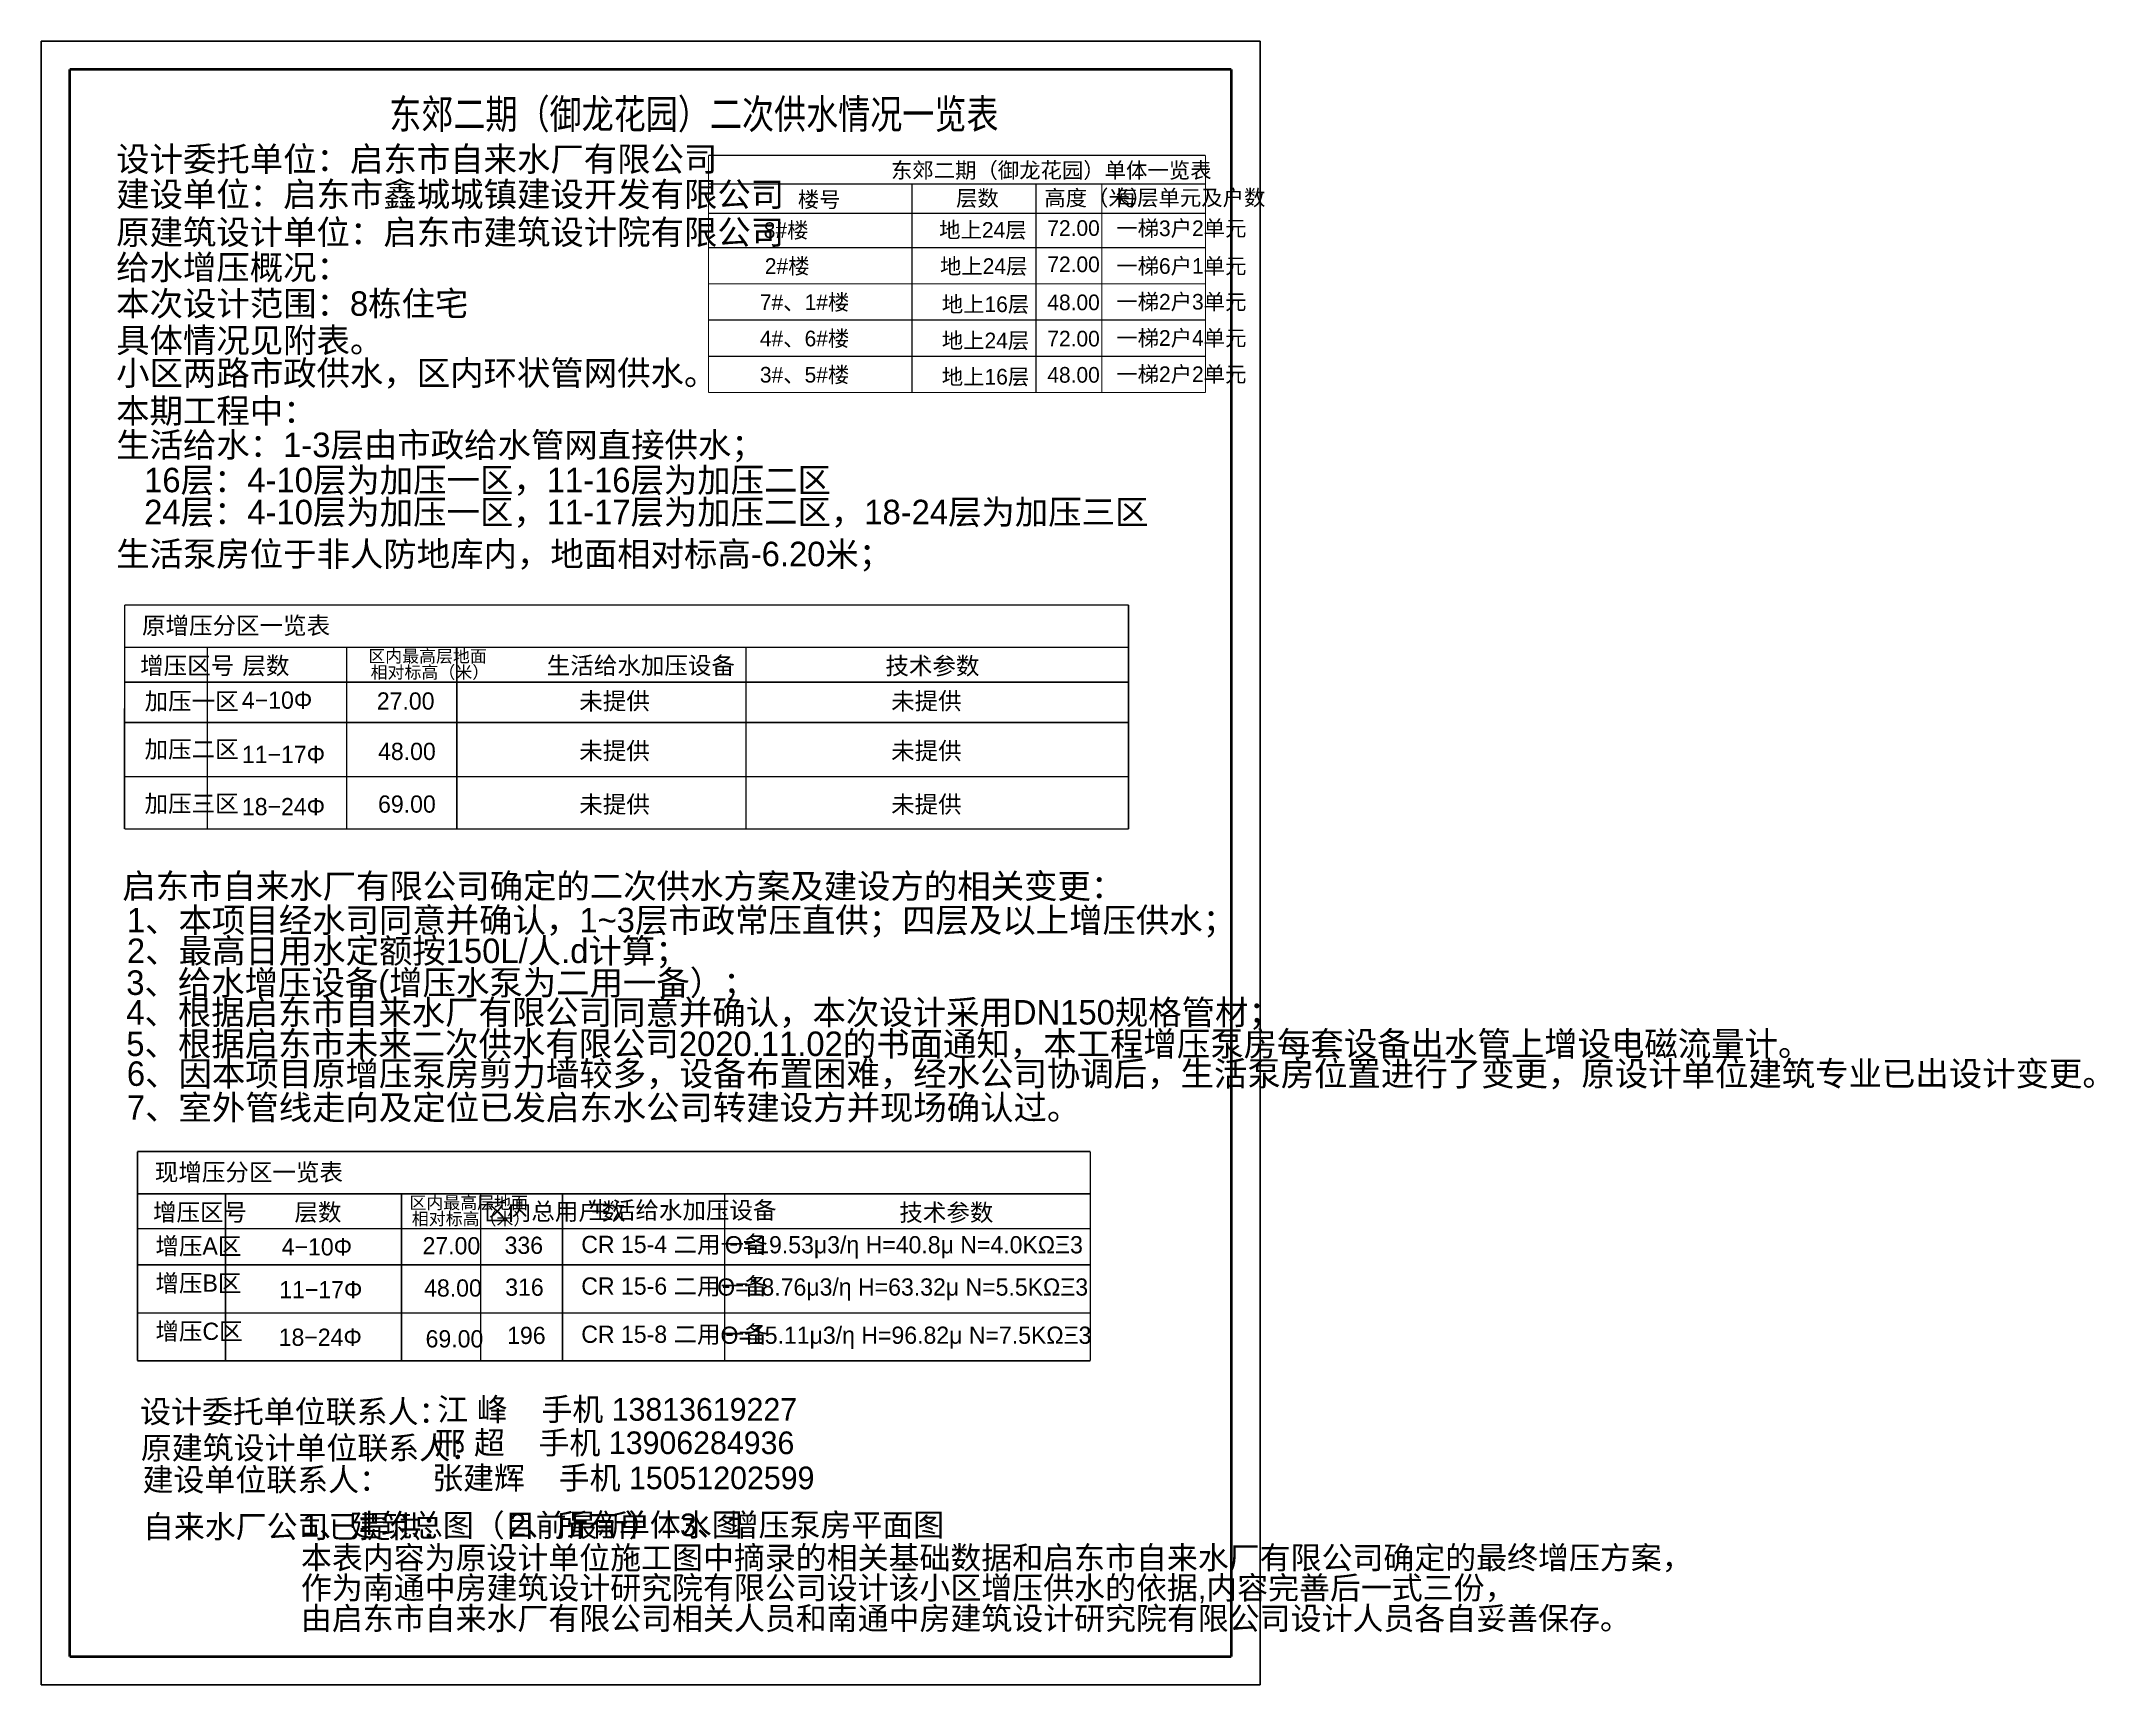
# Model space of a CAD drawing. Header units: millimetres. Extents: x 10779125 to 11142123, y -372083 to -144871.
# Drawn here: x 10893151 to 10929367, y -173871 to -144871 of the extents above; entities that cross this region are included whole.
import ezdxf
from ezdxf.enums import TextEntityAlignment as Align

# ---------------------------------------------------------------- set-up
doc = ezdxf.new("R2010")
doc.units = ezdxf.units.MM
doc.header["$LTSCALE"] = 1000
doc.header["$MEASUREMENT"] = 0
doc.layers.get('0').update_dxf_attribs({"color": 255, "linetype": 'CONTINUOUS'})
doc.layers.add('TAB', color=7, linetype='CONTINUOUS')
doc.styles.get("Standard").update_dxf_attribs({"font": 'symbol.ttf'})
doc.styles.add('单位名称', font='simhei.ttf')

msp = doc.modelspace()

# ---------------------------------------------------------------- texts
at = {"layer": 'TAB', "color": 3, "linetype": 'Continuous', "style": '单位名称', "width": 0.8}
msp.add_text('东郊二期（御龙花园）二次供水情况一览表', height=518.4, dxfattribs=at).set_placement((10899293.5, -146417.8))
at = {"layer": 'TAB', "color": 3, "linetype": 'Continuous'}
for s, height, p in [('设计委托单位：启东市自来水厂有限公司', 432, (10894475.1, -147167.8)), ('东郊二期（御龙花园）单体一览表', 276.48, (10908143.2, -147289.1)), ('建设单位：启东市鑫城城镇建设开发有限公司', 432, (10894475.1, -147790.2)), ('楼号', 276.48, (10906500.9, -147806.4)), ('层数', 276.48, (10909292.3, -147782.3)), ('高度（米）', 276.48, (10910848.9, -147776.9)), ('每层单元及户数', 276.48, (10912109.7, -147771.8)), ('原建筑设计单位：启东市建筑设计院有限公司', 432, (10894475.1, -148458.8)), ('8#楼', 276.48, (10905900.4, -148345.6)), ('地上24层', 276.48, (10908994.3, -148341.3)), ('72.00', 276.48, (10910902.6, -148308.3)), ('一梯3户2单元', 276.48, (10912118.4, -148312.7)), ('给水增压概况：', 432, (10894475.1, -149078.5)), ('2#楼', 276.48, (10905919.3, -148978.5)), ('地上24层', 276.48, (10909008.4, -148980.5)), ('72.00', 276.48, (10910902.6, -148947.4)), ('一梯6户1单元', 276.48, (10912118.4, -148977.6)), ('本次设计范围：8栋住宅', 432, (10894475.1, -149718.4)), ('7#、1#楼', 276.48, (10905831.8, -149617.6)), ('地上16层', 276.48, (10909040.4, -149652.6)), ('48.00', 276.48, (10910902.6, -149619.6)), ('一梯2户3单元', 276.48, (10912118.4, -149608.6)), ('具体情况见附表。', 432, (10894475.1, -150365.6)), ('一梯2户4单元', 276.48, (10912118.4, -150247.8)), ('4#、6#楼', 276.48, (10905831.8, -150256.8)), ('地上24层', 276.48, (10909040.4, -150291.8)), ('72.00', 276.48, (10910902.6, -150258.7)), ('小区两路市政供水，区内环状管网供水。', 432, (10894475.1, -150942.5)), ('3#、5#楼', 276.48, (10905831.8, -150895.9)), ('地上16层', 276.48, (10909040.4, -150930.9)), ('48.00', 276.48, (10910902.6, -150897.9)), ('一梯2户2单元', 276.48, (10912118.4, -150886.9)), ('本期工程中：', 432, (10894475.1, -151609.1)), ('生活给水：1-3层由市政给水管网直接供水；', 432, (10894475.1, -152210)), ('16层：4-10层为加压一区，11-16层为加压二区', 432, (10894969.4, -152830.9)), ('24层：4-10层为加压一区，11-17层为加压二区，18-24层为加压三区', 432, (10894969.4, -153395.4)), ('生活泵房位于非人防地库内，地面相对标高-6.20米；', 432, (10894475.1, -154135.2)), ('原增压分区一览表', 304.13, (10894931.6, -155334.2)), ('增压区号', 304.13, (10894898.6, -156041.5)), ('层数', 304.13, (10896702.4, -156041.5)), ('区内最高层地面', 218.97, (10898923.3, -155830.9)), ('生活给水加压设备', 304.13, (10902072.5, -156038.1, 40965.3)), ('技术参数', 304.13, (10908045.8, -156045.8, 40965.3)), ('相对标高（米）', 218.97, (10898965, -156115.4)), ('加压一区', 304.13, (10894977.2, -156667, -14978.7)), ('4-10F', 304.13, (10896693.9, -156650, -6401.2)), ('27.00', 304.13, (10899074.1, -156665.4, -14978.7)), ('未提供', 304.13, (10902645.5, -156665.4, -14978.7)), ('未提供', 304.13, (10908146.3, -156665.4, -14978.7)), ('加压二区', 304.13, (10894976.9, -157516.5, -14978.7)), ('11-17F', 304.13, (10896693.9, -157608.3, -6401.2)), ('48.00', 304.13, (10899095.9, -157554.3, -14978.7)), ('未提供', 304.13, (10902645.5, -157544.5, -14978.7)), ('未提供', 304.13, (10908146.3, -157544.5, -14978.7)), ('加压三区', 304.13, (10894976.9, -158474.8, -14978.7)), ('18-24F', 304.13, (10896693.9, -158528.8, -6401.2)), ('69.00', 304.13, (10899095.9, -158483.2, -14978.7)), ('未提供', 304.13, (10902645.5, -158488.4, -14978.7)), ('未提供', 304.13, (10908146.3, -158488.4, -14978.7)), ('启东市自来水厂有限公司确定的二次供水方案及建设方的相关变更：', 432, (10894582.8, -159994.1)), ('1、本项目经水司同意并确认，1~3层市政常压直供；四层及以上增压供水；', 432, (10894665.5, -160594.1)), ('2、最高日用水定额按150L/人.d计算；', 432, (10894665.5, -161135.9)), ('3、给水增压设备(增压水泵为二用一备）；', 432, (10894653.7, -161698.1)), ('4、根据启东市自来水厂有限公司同意并确认，本次设计采用DN150规格管材；', 432, (10894653.7, -162220.9)), ('5、根据启东市未来二次供水有限公司2020.11.02的书面通知，本工程增压泵房每套设备出水管上增设电磁流量计。 ', 432, (10894653.7, -162776.2)), ('6、因本项目原增压泵房剪力墙较多，设备布置困难，经水公司协调后，生活泵房位置进行了变更，原设计单位建筑专业已出设计变更。', 432, (10894664.5, -163302.8)), ('7、室外管线走向及定位已发启东水公司转建设方并现场确认过。', 432, (10894664.5, -163900.4)), ('现增压分区一览表', 304.13, (10895158, -164976.3)), ('增压区号', 304.13, (10895125, -165683.6)), ('层数', 304.13, (10897621.1, -165683.6)), ('区内最高层地面', 218.97, (10899649.7, -165473.1)), ('相对标高（米）', 218.97, (10899691.4, -165757.5)), ('区内总用户数', 304.13, (10900969.4, -165670.7)), ('生活给水加压设备', 304.13, (10902806.1, -165647.8, 40965.3)), ('技术参数', 304.13, (10908291.6, -165687.9, 40965.3)), ('增压A区', 304.13, (10895168.5, -166280.7, -14978.7)), ('4-10F', 304.13, (10897396.7, -166294.3, -6401.2)), ('27.00', 304.13, (10899880.5, -166275.2, -14978.7)), ('336', 304.13, (10901328, -166266.9)), ('CR 15-4 二用一备', 304.128, (10902681, -166251.8)), ('增压B区', 304.13, (10895168.5, -166934.1, -14978.7)), ('11-17F', 304.13, (10897352.1, -167050.4, -6401.2)), ('48.00', 304.13, (10899908.5, -167020.6, -14978.7)), ('316', 304.13, (10901339.2, -167006.3)), ('CR 15-6 二用一备', 304.128, (10902681, -166986.2)), ('增压C区', 304.13, (10895168.5, -167784.3, -14978.7)), ('18-24F', 304.13, (10897343, -167889.1, -6401.2)), ('69.00', 304.13, (10899934.4, -167917.1, -14978.7)), ('196', 304.13, (10901373, -167856.4)), ('CR 15-8 二用一备', 304.128, (10902681, -167836.4)), ('江 峰    手机 13813619227', 400, (10900142.5, -169209.9)), ('设计委托单位联系人：', 400, (10894898.1, -169249.5)), ('原建筑设计单位联系人：', 400, (10894910.2, -169888.1)), ('邢 超    手机 13906284936', 400, (10900093.1, -169799.4)), ('建设单位联系人：', 400, (10894941.2, -170449.7)), ('张建辉    手机 15051202599', 400, (10900051.2, -170418.6)), ('自来水厂公司已提供：', 400, (10894947.7, -171277.7)), ('1、建筑总图（目前最新）', 400, (10897758.7, -171254.7)), ('2、所有单体水图', 400, (10901410, -171245.7)), ('3、增压泵房平面图', 400, (10904420.4, -171246.7)), ('本表内容为原设计单位施工图中摘录的相关基础数据和启东市自来水厂有限公司确定的最终增压方案，', 400, (10897735.1, -171826.2)), ('作为南通中房建筑设计研究院有限公司设计该小区增压供水的依据,内容完善后一式三份，', 400, (10897735.1, -172356.9)), ('由启东市自来水厂有限公司相关人员和南通中房建筑设计研究院有限公司设计人员各自妥善保存。', 400, (10897735.1, -172896.5))]:
    msp.add_text(s, height=height, dxfattribs=at).set_placement(p)
for s, p in [('Q=19.53m3/h H=40.8m N=4.0KWX3', (10908371.5, -166257.7)), ('Q=18.76m3/h H=63.32m N=5.5KWX3', (10908350.5, -167003.4)), ('Q=15.11m3/h H=96.82m N=7.5KWX3', (10908408.9, -167853.5))]:
    msp.add_text(s, height=304.128, dxfattribs=at).set_placement(p, align=Align.CENTER)

# ---------------------------------------------------------------- linework, layer by layer
for p, q in [((10914655.6, -144871.2), (10893150.6, -144871.2)), ((10893150.6, -144871.2), (10893150.6, -173371.2)), ((10914655.6, -144871.2), (10893150.6, -144871.2)), ((10914655.6, -173871.2), (10914655.6, -144871.2)), ((10914655.6, -145512.4), (10914655.6, -145012.4)), ((10893150.6, -145371.2), (10893150.6, -173871.2)), ((10893150.6, -173871.2), (10914150.6, -173871.2)), ((10893150.6, -173871.2), (10914150.6, -173871.2)), ((10914150.6, -173871.2), (10914655.6, -173871.2))]:
    msp.add_line(p, q)
for points, const_width in [([(10893655.6, -173371.2), (10893655.6, -145371.2)], 45), ([(10914150.6, -145371.2), (10893655.6, -145371.2)], 45), ([(10893655.6, -173371.2), (10893655.6, -145371.2)], 45), ([(10914150.6, -173371.2), (10914150.6, -145371.2)], 45), ([(10904925.9, -146888.4), (10913692.3, -146888.4)], 21.7), ([(10904925.9, -146888.4), (10904925.9, -151071.1)], 21.7), ([(10913692.3, -146888.4), (10913692.3, -147899.2)], 21.7), ([(10904925.9, -147393.8), (10913692.3, -147393.8)], 21.7), ([(10908514.9, -147404.3), (10908514.9, -147909.7)], 21.7), ([(10910701.1, -147404.3), (10910701.1, -147909.7)], 21.7), ([(10911864.2, -147404.3), (10911864.2, -147909.7)], 21.7), ([(10904925.9, -147909.7), (10913692.3, -147909.7)], 21.7), ([(10904925.9, -147909.7), (10913692.3, -147909.7)], 21.7), ([(10908514.9, -147909.7), (10908514.9, -151071.1)], 21.7), ([(10910701.1, -147909.7), (10910701.1, -151071.1)], 21.7), ([(10911864.2, -147909.7), (10911864.2, -151071.1)], 21.7), ([(10913692.3, -147899.2), (10913692.3, -151071.1)], 21.7), ([(10904925.9, -148514.5), (10913692.3, -148514.5)], 21.7), ([(10904925.9, -148514.5), (10913692.3, -148514.5)], 21.7), ([(10904925.9, -149153.6), (10913692.3, -149153.6)], 21.7), ([(10904925.9, -149792.8), (10913692.3, -149792.8)], 21.7), ([(10904925.9, -150431.9), (10913692.3, -150431.9)], 21.7), ([(10904925.9, -151071.1), (10913692.3, -151071.1)], 21.7), ([(10894624.8, -154819), (10894623.2, -158770.1)], 26.4), ([(10894624.8, -154819), (10897735.8, -154819)], 26.4), ([(10897735.8, -154819), (10912334.9, -154819)], 26.4), ([(10912334.9, -154819), (10912334.9, -158770.1)], 26.4), ([(10894624.8, -155565.1), (10897735.8, -155565.1)], 26.4), ([(10896085.4, -155565.1), (10896085.4, -158770.1)], 26.4), ([(10897735.8, -155565.1), (10912334.9, -155565.1)], 26.4), ([(10898542.8, -155565.1), (10898542.8, -158770.1)], 26.4), ([(10900485.6, -155565.1), (10900485.6, -158770.1)], 26.4), ([(10905587.7, -155565.1), (10905587.7, -158770.1)], 26.4), ([(10894624.8, -156181.1), (10897735.8, -156181.1)], 26.4), ([(10897735.8, -156181.1), (10912334.9, -156181.1)], 26.4), ([(10894622.9, -156891.3), (10912331.4, -156891.3)], 26.4), ([(10897732.3, -156891.3), (10912331.4, -156891.3)], 26.4), ([(10894622.9, -157849.6), (10912331.4, -157849.6)], 26.4), ([(10894622.9, -158770.1), (10912334.9, -158770.1)], 26.4), ([(10894851.2, -164461.2), (10894851.2, -168153.4)], 26.4), ([(10894851.2, -164461.2), (10897962.2, -164461.2)], 26.4), ([(10897962.2, -164461.2), (10902995.1, -164461.2)], 26.4), ([(10902995.1, -164461.2), (10911661.9, -164461.2)], 26.4), ([(10911661.9, -164461.2), (10911661.9, -168153.4)], 26.4), ([(10894851.2, -165207.3), (10901520.6, -165207.3)], 26.4), ([(10896403.2, -165207.3), (10896403.2, -168153.4)], 26.4), ([(10899510.4, -165207.3), (10899510.4, -168153.4)], 26.4), ([(10900906.1, -165205.1), (10900906.1, -168153.4)], 26.4), ([(10901520.6, -165207.3), (10911661.9, -165207.3)], 26.4), ([(10902348.6, -165207.3), (10902348.6, -168153.4)], 26.4), ([(10905211, -165207.3), (10905211, -168153.4)], 26.4), ([(10894851.2, -165823.3), (10897962.2, -165823.3)], 26.4), ([(10897962.2, -165823.3), (10901520.6, -165823.3)], 26.4), ([(10901520.6, -165823.3), (10911661.9, -165823.3)], 26.4), ([(10894851.2, -166460.8), (10911661.9, -166460.8)], 26.4), ([(10894851.2, -167311), (10911661.9, -167311)], 26.4), ([(10894851.2, -168153.4), (10911661.9, -168153.4)], 26.4), ([(10893655.6, -173371.2), (10914150.6, -173371.2)], 45)]:
    msp.add_lwpolyline(points, dxfattribs=dict(const_width=const_width))

msp.set_redraw_order([(e.dxf.handle, doc.entitydb.next_handle()) for e in msp.query("TEXT MTEXT ATTDEF DIMENSION ARC_DIMENSION")])  # texts and dimensions are drawn at this point

doc.saveas('drawing.dxf')
